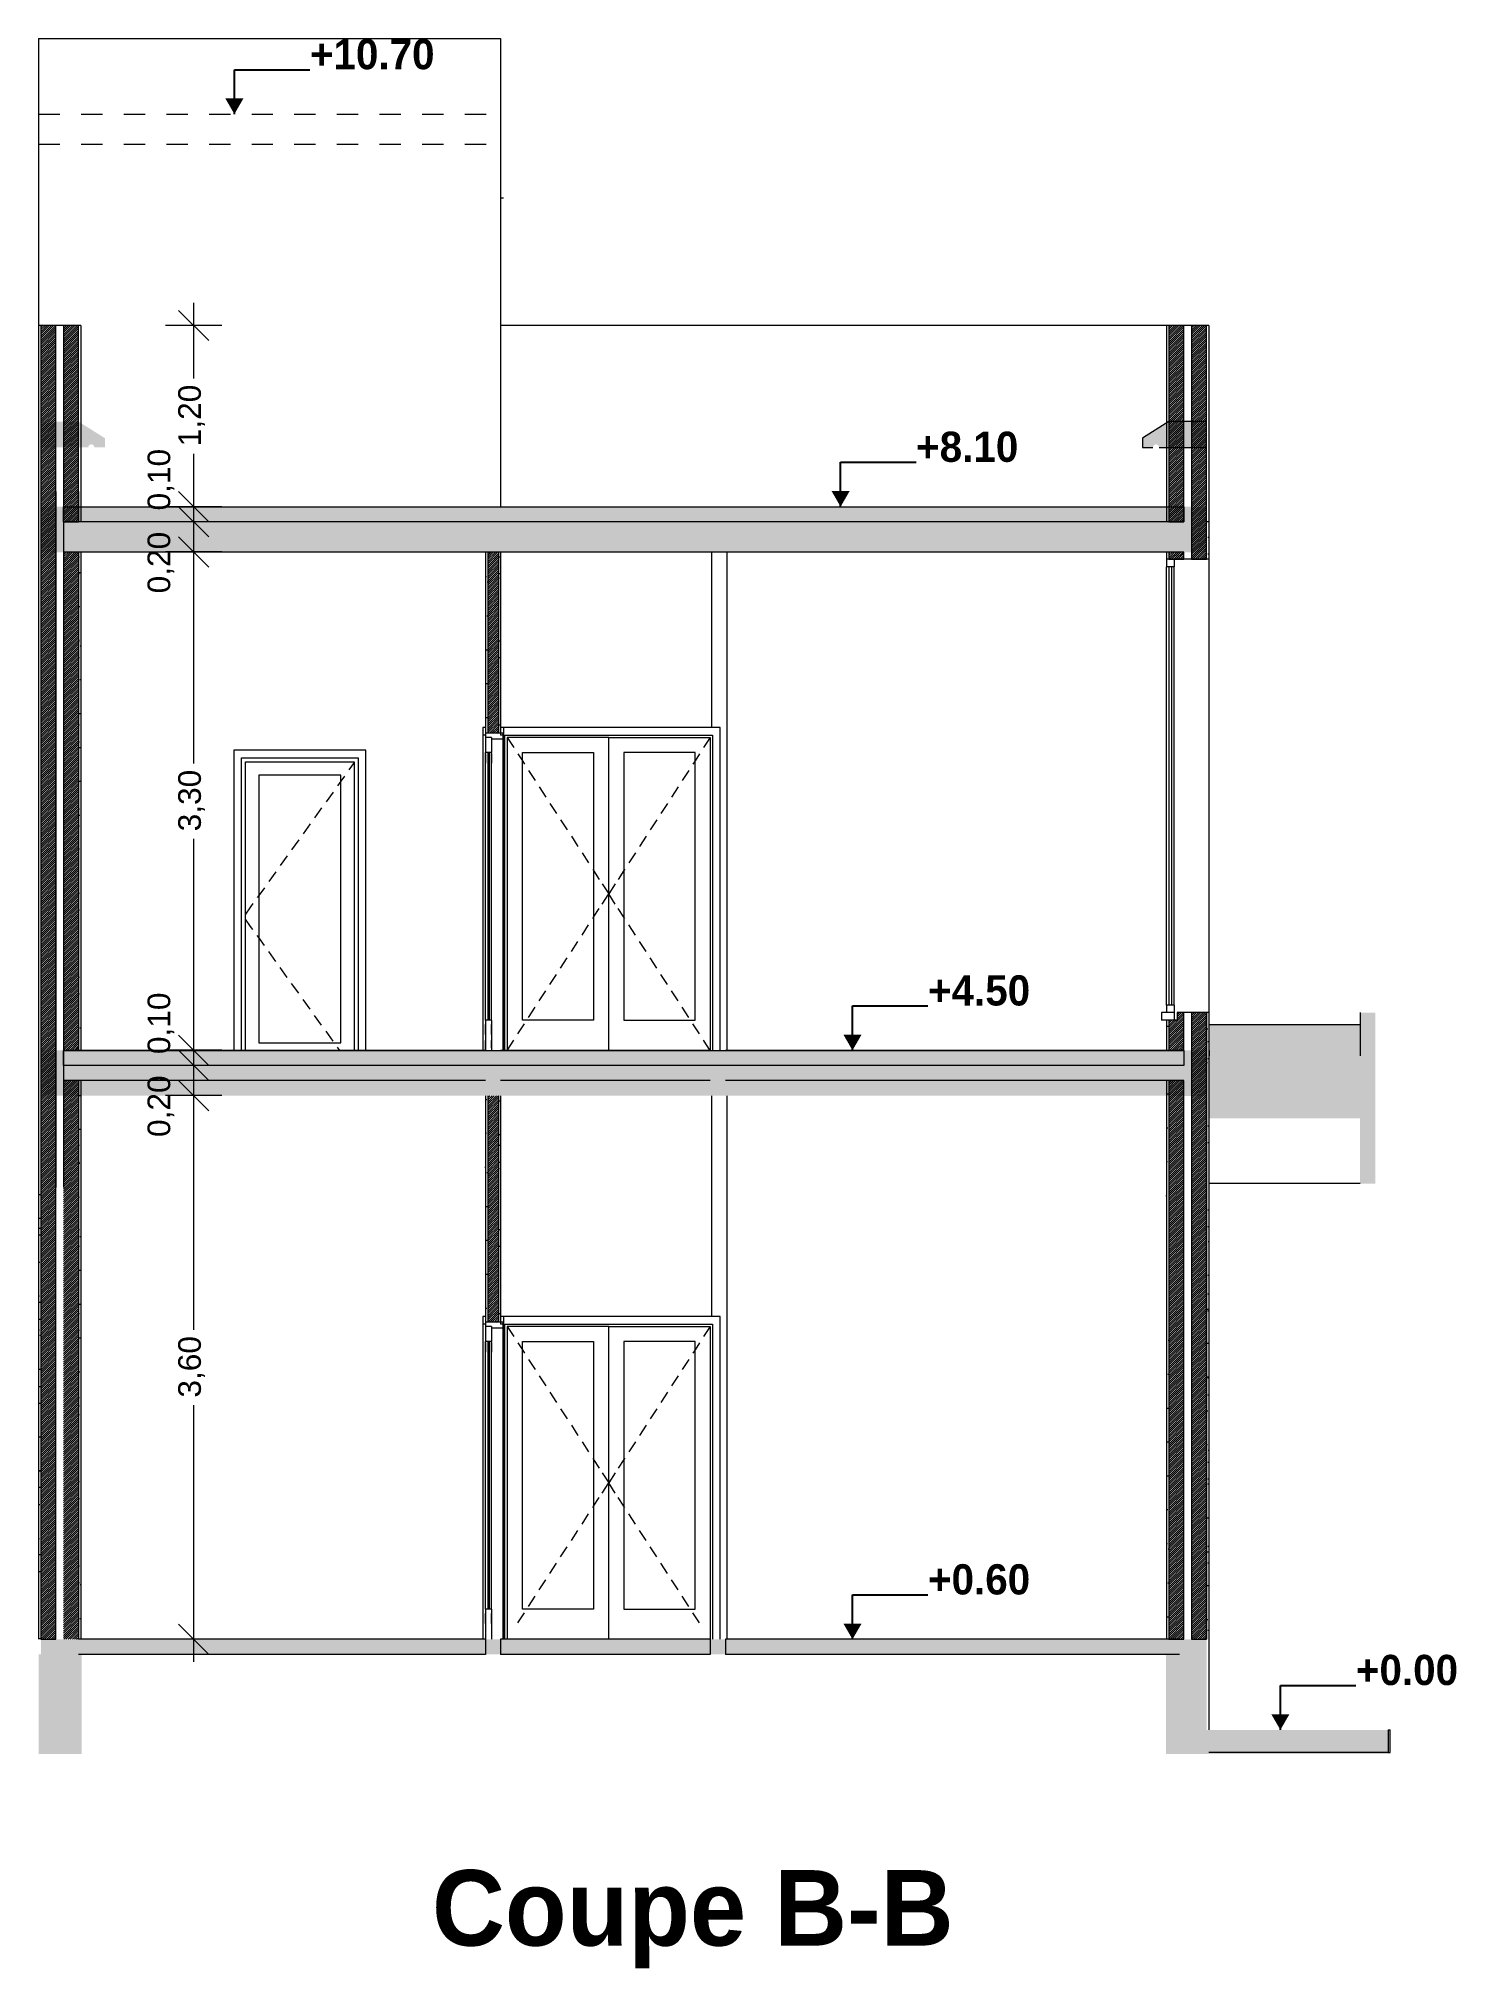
# Model space of a CAD drawing. Header units: millimetres. Extents: x 365175 to 2667127, y -330297 to -162108.
# Drawn here: x 2657381 to 2666771, y -283705 to -270925 of the extents above; entities that cross this region are included whole.
import ezdxf

# ---------------------------------------------------------------- set-up
doc = ezdxf.new("R2010")
doc.units = ezdxf.units.MM
doc.header["$MEASUREMENT"] = 0
doc.linetypes.add('Dashed', pattern=[282.222223, 141.111112, -141.111112])
doc.linetypes.add('Wipeout_Contour', pattern=[1000, 0, -1000])
for name, color, linetype in [('ASSIETTE', 7, 'Continuous'), ('Cotations - 1_100', 7, 'Continuous'), ('Cotations - Altitudes & Niveaux', 7, 'Continuous'), ('Sols_ Dalles', 7, 'Continuous'), ('Structure - Dalles', 7, 'Continuous'), ('Structure - Murs extérieurs', 7, 'Continuous')]:
    doc.layers.add(name, color=color, linetype=linetype)
doc.styles.add('STYLE_GENERE_4', font='')
doc.styles.add('STYLE_GENERE_5', font='')
doc.styles.get('STYLE_GENERE_4').set_extended_font_data('Arial')
doc.styles.get('STYLE_GENERE_5').set_extended_font_data('Agency FB', bold=True)
doc.linetypes.add('Herbe 4', pattern='A,0,[1,P2 Fondation et  Coupe et faÃ§ades1.Shx,S=31.746032,R=0,X=0,Y=0.476657],-4000,0', length=4000)
doc.dimstyles.new('STYLE_GENERE__6', dxfattribs={"dimtxt": 0.18, "dimasz": 114, "dimexe": 0.18, "dimexo": 0.0625, "dimgap": 0, "dimtad": 0, "dimtih": 1, "dimtoh": 1, "dimdec": 4, "dimzin": 0, "dimdsep": 46, "dimcen": 0.09, "dimadec": 0, "dimazin": 0, "dimtfac": 1, "dimtdec": 4, "dimtmove": 0, "dimatfit": 3, "dimldrblk": 'ARROWHEAD_16', "dimfxl": 0, "dimtolj": 1, "dimtzin": 0, "dimarcsym": 0})
doc.dimstyles.new('STYLE_GENERE__7', dxfattribs={"dimtxt": 150, "dimasz": 190, "dimexe": 0.18, "dimexo": 0.0625, "dimgap": 0, "dimtad": 0, "dimlfac": 0.001, "dimzin": 0, "dimdsep": 46, "dimtxsty": 'STYLE_GENERE_4', "dimblk": 'ARROWHEAD_6', "dimblk1": 'ARROWHEAD_6', "dimblk2": 'ARROWHEAD_6', "dimcen": 0.09, "dimse1": 1, "dimse2": 1, "dimclrd": 7, "dimclre": 7, "dimclrt": 7, "dimazin": 0, "dimtfac": 1, "dimtdec": 4, "dimtmove": 0, "dimatfit": 3, "dimfxl": 0, "dimtolj": 1, "dimtzin": 0, "dimarcsym": 0})
pattern_1 = [(45, (2404561.77, -320295.93), (-55.68466, 55.68466), [0, -52.5, 0, -78.75]), (110, (2404736.77, -320295.93), (74.000794, 26.934086), [0, -38.5, 0, -66.5])]
pattern_2 = [(45, (2404561.773, -320470.931), (-7.0710678, 7.0710678), [])]

msp = doc.modelspace()

# ---------------------------------------------------------------- texts
at = {"layer": 'Cotations - 1_100', "color": 14, "linetype": 'Continuous', "lineweight": 5, "true_color": 0x990000, "insert": (2659986.764, -283053.806), "char_height": 500, "attachment_point": 1, "style": 'STYLE_GENERE_5'}
msp.add_mtext('\\A1;{\\pql;\\fAgency FB|b1|i0|c0|p34;Coupe \\fAgency FB|b1|i0|c0|p34;B-B}', dxfattribs=at)
at = {"layer": 'Cotations - Altitudes & Niveaux', "color": 14, "linetype": 'Continuous', "lineweight": 5, "true_color": 0x990000, "char_height": 200, "attachment_point": 7, "style": 'STYLE_GENERE_5'}
for s, insert in [('\\A1;{\\pql;\\fAgency FB|b1|i0|c0|p34;+\\fAgency FB|b1|i0|c0|p34;10.70}', (2659178.063, -271131.144)), ('\\A1;{\\pql;\\fAgency FB|b1|i0|c0|p34;+\\fAgency FB|b1|i0|c0|p34;8.10}', (2663192.659, -273731.144)), ('\\A1;{\\pql;\\fAgency FB|b1|i0|c0|p34;+\\fAgency FB|b1|i0|c0|p34;4.50}', (2663271.354, -277331.144)), ('\\A1;{\\pql;\\fAgency FB|b1|i0|c0|p34;+0.60}', (2663271.354, -281231.144)), ('\\A1;{\\pql;\\fAgency FB|b1|i0|c0|p34;+\\fAgency FB|b1|i0|c0|p34;0.00}', (2666104.967, -281831.144))]:
    msp.add_mtext(s, dxfattribs=dict(at, insert=insert))

# ---------------------------------------------------------------- blocks, each defined once
blk = doc.blocks.new('*D1943', base_point=(2404562, -320471))
at = {"layer": 'Cotations - 1_100', "color": 7, "linetype": 'Continuous', "lineweight": 5}
for p, q in [((2658596, -277925), (2658221, -277925)), ((2658309, -277825), (2658509, -278025)), ((2658409, -279476), (2658409, -277925)), ((2658409, -281525), (2658409, -279975)), ((2658596, -281525), (2658221, -281525)), ((2658309, -281425), (2658509, -281625)), ((2658409, -281675), (2658409, -281525))]:
    blk.add_line(p, q, dxfattribs=at)
at = {"layer": 'Cotations - 1_100', "color": 7, "lineweight": 5, "char_height": 150, "attachment_point": 7, "rotation": 90, "style": 'STYLE_GENERE_4'}
for s, insert in [('\\A1;{\\pql;\\fArial|b0|i0|c0|p38;0,20}', (2658281, -278199)), ('\\A1;{\\pql;\\fArial|b0|i0|c0|p38;3,60}', (2658484, -279925))]:
    blk.add_mtext(s, dxfattribs=dict(at, insert=insert))
blk = doc.blocks.new('ARROWHEAD_6')
at = {"color": 0, "linetype": 'Continuous', "lineweight": 0}
for p, q in [((0, 0), (-1, 0)), ((-0.5, -0.5), (0.5, 0.5))]:
    blk.add_line(p, q, dxfattribs=at)
blk = doc.blocks.new('*D1944', base_point=(2404562, -320471))
at = {"layer": 'Cotations - 1_100', "color": 7, "linetype": 'Continuous', "lineweight": 5}
for p, q in [((2658509, -277825), (2658309, -277625)), ((2658596, -277725), (2658221, -277725)), ((2658409, -277925), (2658409, -277725)), ((2658596, -277925), (2658221, -277925)), ((2658309, -277825), (2658509, -278025))]:
    blk.add_line(p, q, dxfattribs=at)
blk = doc.blocks.new('*D1945', base_point=(2404562, -320471))
at = {"layer": 'Cotations - 1_100', "color": 7, "linetype": 'Continuous', "lineweight": 5}
for p, q in [((2658309, -277525), (2658509, -277725)), ((2658596, -277625), (2658221, -277625)), ((2658509, -277825), (2658309, -277625)), ((2658409, -277725), (2658409, -277625)), ((2658596, -277725), (2658221, -277725))]:
    blk.add_line(p, q, dxfattribs=at)
at = {"layer": 'Cotations - 1_100', "color": 7, "lineweight": 5, "insert": (2658281, -277650), "char_height": 150, "attachment_point": 7, "rotation": 90, "style": 'STYLE_GENERE_4'}
blk.add_mtext('\\A1;{\\pql;\\fArial|b0|i0|c0|p38;0,10}', dxfattribs=at)
blk = doc.blocks.new('*D1946', base_point=(2404562, -320471))
at = {"layer": 'Cotations - 1_100', "color": 7, "linetype": 'Continuous', "lineweight": 5}
for p, q in [((2658309, -274225), (2658509, -274425)), ((2658596, -274325), (2658221, -274325)), ((2658409, -275726), (2658409, -274325)), ((2658409, -277625), (2658409, -276225)), ((2658309, -277525), (2658509, -277725)), ((2658596, -277625), (2658221, -277625))]:
    blk.add_line(p, q, dxfattribs=at)
at = {"layer": 'Cotations - 1_100', "color": 7, "lineweight": 5, "char_height": 150, "attachment_point": 7, "rotation": 90, "style": 'STYLE_GENERE_4'}
for s, insert in [('\\A1;{\\pql;\\fArial|b0|i0|c0|p38;0,20}', (2658281, -274599)), ('\\A1;{\\pql;\\fArial|b0|i0|c0|p38;3,30}', (2658484, -276175))]:
    blk.add_mtext(s, dxfattribs=dict(at, insert=insert))
blk = doc.blocks.new('*D1947', base_point=(2404562, -320471))
at = {"layer": 'Cotations - 1_100', "color": 7, "linetype": 'Continuous', "lineweight": 5}
for p, q in [((2658309, -273925), (2658509, -274125)), ((2658509, -274225), (2658309, -274025)), ((2658596, -274125), (2658221, -274125)), ((2658309, -274225), (2658509, -274425)), ((2658409, -274325), (2658409, -274125)), ((2658596, -274325), (2658221, -274325))]:
    blk.add_line(p, q, dxfattribs=at)
blk = doc.blocks.new('*D1948', base_point=(2404562, -320471))
at = {"layer": 'Cotations - 1_100', "color": 7, "linetype": 'Continuous', "lineweight": 5}
for p, q in [((2658309, -273925), (2658509, -274125)), ((2658596, -274025), (2658221, -274025)), ((2658509, -274225), (2658309, -274025)), ((2658409, -274125), (2658409, -274025)), ((2658596, -274125), (2658221, -274125))]:
    blk.add_line(p, q, dxfattribs=at)
at = {"layer": 'Cotations - 1_100', "color": 7, "lineweight": 5, "insert": (2658281, -274050), "char_height": 150, "attachment_point": 7, "rotation": 90, "style": 'STYLE_GENERE_4'}
blk.add_mtext('\\A1;{\\pql;\\fArial|b0|i0|c0|p38;0,10}', dxfattribs=at)
blk = doc.blocks.new('*D1949', base_point=(2404562, -320471))
at = {"layer": 'Cotations - 1_100', "color": 7, "linetype": 'Continuous', "lineweight": 5}
for p, q in [((2658409, -272825), (2658409, -272675)), ((2658596, -272825), (2658221, -272825)), ((2658509, -272925), (2658309, -272725)), ((2658409, -273176), (2658409, -272825)), ((2658409, -274025), (2658409, -273675)), ((2658309, -273925), (2658509, -274125)), ((2658596, -274025), (2658221, -274025)), ((2658509, -274225), (2658309, -274025))]:
    blk.add_line(p, q, dxfattribs=at)
at = {"layer": 'Cotations - 1_100', "color": 7, "lineweight": 5, "insert": (2658484, -273625), "char_height": 150, "attachment_point": 7, "rotation": 90, "style": 'STYLE_GENERE_4'}
blk.add_mtext('\\A1;{\\pql;\\fArial|b0|i0|c0|p38;1,20}', dxfattribs=at)
blk = doc.blocks.new('ARROWHEAD_16')
at = {"linetype": 'Continuous', "lineweight": 0}
blk.add_hatch(color=0, dxfattribs=at).paths.add_polyline_path([(-0.9093, 0.525), (0, 0), (-0.9093, -0.525)])
at = {"color": 0, "linetype": 'Continuous', "lineweight": 0}
blk.add_line((0, 0), (-1, 0), dxfattribs=at)

# ---------------------------------------------------------------- hatches: boundary and pattern name
at = {"layer": 'Structure - Murs extérieurs', "linetype": 'Continuous', "lineweight": 5}
for points in [[(2666132.752, -277375.371), (2666132.752, -278507.889), (2666232.752, -278507.889), (2666232.752, -277375.371)], [(2657381.438, -281625.371), (2657381.438, -282125.371), (2657381.438, -282284.065), (2657667.2, -282284.065), (2657667.2, -282125.371), (2657667.2, -281625.371)]]:
    msp.add_hatch(color=7, dxfattribs=at).paths.add_polyline_path(points)

# ---------------------------------------------------------------- linework, layer by layer
at = {"color": 7, "linetype": 'Continuous', "lineweight": 5, "flags": 128}
for points in [[(2657661.438, -281625.371), (2657646.438, -281625.371)], [(2664936.438, -281625.371), (2664866.438, -281625.371), (2664851.438, -281625.371)]]:
    msp.add_lwpolyline(points, dxfattribs=at)
at = {"layer": 'Sols_ Dalles', "color": 7, "linetype": 'Continuous', "lineweight": 5}
for p, q in [((2661829.526, -277625.371), (2660441.438, -277625.371)), ((2661829.526, -277825.371), (2660441.438, -277825.371)), ((2661829.526, -281525.371), (2660441.438, -281525.371)), ((2660341.438, -281625.371), (2657661.438, -281625.371)), ((2661829.526, -281625.371), (2660441.438, -281625.371)), ((2664851.438, -281625.371), (2661929.526, -281625.371)), ((2666319.329, -282125.371), (2666331.438, -282125.371)), ((2666319.329, -282125.371), (2666319.329, -282275.371)), ((2666331.438, -282275.371), (2666331.438, -282125.371)), ((2666319.329, -282275.371), (2665131.438, -282275.371)), ((2666319.329, -282275.371), (2666331.438, -282275.371))]:
    msp.add_line(p, q, dxfattribs=at)
at = {"layer": 'Structure - Murs extérieurs', "color": 7, "linetype": 'Continuous', "lineweight": 5}
for p, q in [((2657381.438, -270925.371), (2660441.438, -270925.371)), ((2660441.438, -270925.371), (2660441.438, -274025.371)), ((2660460.438, -271982.371), (2660441.438, -271982.371)), ((2661839.141, -275488.371), (2661839.141, -274325.371)), ((2661939.141, -274325.371), (2661939.141, -277625.371)), ((2661894.019, -277625.371), (2661894.019, -275488.371)), ((2658674.086, -275638.371), (2658674.086, -277625.371)), ((2659548.086, -275638.371), (2658674.086, -275638.371)), ((2659548.086, -277625.371), (2659548.086, -275638.371)), ((2661157.019, -277625.371), (2661157.019, -275553.371)), ((2661157.019, -275553.371), (2661829.019, -275553.371)), ((2661829.019, -275553.371), (2661785.484, -275620.488)), ((2661829.019, -275553.371), (2661829.019, -275653.371)), ((2661844.019, -275538.371), (2661844.019, -277625.371)), ((2658724.086, -277625.371), (2658724.086, -275688.371)), ((2658724.086, -275688.371), (2659498.086, -275688.371)), ((2658751.086, -277625.371), (2658751.086, -275715.371)), ((2658751.086, -275715.371), (2659471.086, -275715.371)), ((2659471.086, -275720.081), (2659436.421, -275768.351)), ((2659471.086, -275715.371), (2659471.086, -277625.371)), ((2659498.086, -275688.371), (2659498.086, -277625.371)), ((2660341.338, -275658.963), (2660341.338, -275723.943)), ((2660341.438, -277425.371), (2660341.438, -275653.371)), ((2660381.438, -275653.371), (2660341.438, -275653.371)), ((2660355.438, -275653.371), (2660355.438, -277425.371)), ((2660367.438, -277425.371), (2660367.438, -275653.371)), ((2660381.438, -277425.371), (2660381.438, -275653.371)), ((2660381.538, -275658.963), (2660381.538, -275723.943)), ((2660485.019, -275653.371), (2660485.019, -277425.371)), ((2660555.764, -275662.436), (2660585.019, -275707.538)), ((2660585.019, -277425.371), (2660585.019, -275653.371)), ((2660585.019, -275653.371), (2661057.019, -275653.371)), ((2660585.019, -275707.538), (2660599.299, -275729.553)), ((2660626.509, -275771.501), (2660670.044, -275838.618)), ((2661057.019, -275653.371), (2661057.019, -277425.371)), ((2661257.019, -275653.371), (2661257.019, -277425.371)), ((2661729.019, -275653.371), (2661257.019, -275653.371)), ((2661687.529, -275771.501), (2661643.994, -275838.618)), ((2661729.019, -275707.538), (2661714.739, -275729.553)), ((2661729.019, -277425.371), (2661729.019, -275653.371)), ((2661758.274, -275662.436), (2661729.019, -275707.538)), ((2661829.019, -275653.371), (2661829.019, -277425.371)), ((2658839.086, -275803.371), (2658839.086, -277575.371)), ((2659383.086, -275803.371), (2658839.086, -275803.371)), ((2659383.086, -275842.618), (2659360.59, -275873.943)), ((2659383.086, -277575.371), (2659383.086, -275803.371)), ((2659407.255, -275808.963), (2659383.086, -275842.618)), ((2660697.254, -275880.566), (2660740.789, -275947.683)), ((2661616.785, -275880.566), (2661573.249, -275947.683)), ((2659255.594, -276020.148), (2659208.929, -276085.127)), ((2659331.425, -275914.555), (2659284.76, -275979.535)), ((2660767.999, -275989.631), (2660811.534, -276056.748)), ((2661546.04, -275989.631), (2661502.504, -276056.748)), ((2659179.763, -276125.74), (2659133.098, -276190.719)), ((2660838.743, -276098.696), (2660882.279, -276165.813)), ((2661475.295, -276098.696), (2661431.76, -276165.813)), ((2659103.933, -276231.332), (2659057.268, -276296.312)), ((2660909.488, -276207.761), (2660953.024, -276274.878)), ((2661404.55, -276207.761), (2661361.015, -276274.878)), ((2659028.102, -276336.924), (2658981.437, -276401.904)), ((2660980.233, -276316.826), (2661023.768, -276383.943)), ((2661333.805, -276316.826), (2661290.27, -276383.943)), ((2658952.271, -276442.516), (2658905.606, -276507.496)), ((2661050.978, -276425.891), (2661057.019, -276435.204)), ((2661057.019, -276435.204), (2661094.513, -276493.008)), ((2661113.484, -276522.254), (2661157.019, -276589.371)), ((2661200.554, -276522.254), (2661157.019, -276589.371)), ((2661257.019, -276435.204), (2661219.525, -276493.008)), ((2661263.06, -276425.891), (2661257.019, -276435.204)), ((2658800.61, -276653.701), (2658785.751, -276674.391)), ((2658839.086, -276600.124), (2658829.776, -276613.088)), ((2658876.441, -276548.108), (2658839.086, -276600.124)), ((2661113.484, -276656.488), (2661157.019, -276589.371)), ((2661200.554, -276656.488), (2661157.019, -276589.371)), ((2658785.751, -276674.391), (2658751.086, -276722.661)), ((2658785.751, -276804.351), (2658751.086, -276756.081)), ((2660980.233, -276861.916), (2661023.768, -276794.799)), ((2661050.978, -276752.851), (2661057.019, -276743.538)), ((2661057.019, -276743.538), (2661094.513, -276685.734)), ((2661257.019, -276743.538), (2661219.525, -276685.734)), ((2661263.06, -276752.851), (2661257.019, -276743.538)), ((2661333.805, -276861.916), (2661290.27, -276794.799)), ((2658800.61, -276825.041), (2658785.751, -276804.351)), ((2658839.086, -276878.618), (2658829.776, -276865.654)), ((2658876.441, -276930.634), (2658839.086, -276878.618)), ((2660909.488, -276970.981), (2660953.024, -276903.864)), ((2661404.55, -276970.981), (2661361.015, -276903.864)), ((2658952.271, -277036.226), (2658905.606, -276971.246)), ((2660838.743, -277080.046), (2660882.279, -277012.929)), ((2661475.295, -277080.046), (2661431.76, -277012.929)), ((2659028.102, -277141.818), (2658981.437, -277076.838)), ((2659103.933, -277247.41), (2659057.268, -277182.43)), ((2660767.999, -277189.111), (2660811.534, -277121.994)), ((2661546.04, -277189.111), (2661502.504, -277121.994)), ((2659179.763, -277353.002), (2659133.098, -277288.022)), ((2660697.254, -277298.176), (2660740.789, -277231.059)), ((2661616.785, -277298.176), (2661573.249, -277231.059)), ((2659255.594, -277458.594), (2659208.929, -277393.615)), ((2660341.438, -277425.371), (2660341.438, -277625.371)), ((2660381.438, -277425.371), (2660341.438, -277425.371)), ((2660381.438, -277425.371), (2660381.438, -277625.371)), ((2660485.019, -277425.371), (2660485.019, -277625.371)), ((2661057.019, -277425.371), (2660585.019, -277425.371)), ((2660626.509, -277407.241), (2660670.044, -277340.124)), ((2661257.019, -277425.371), (2661729.019, -277425.371)), ((2661687.529, -277407.241), (2661643.994, -277340.124)), ((2661829.019, -277425.371), (2661829.019, -277625.371)), ((2666132.752, -277375.371), (2666132.752, -277625.371)), ((2659331.425, -277564.187), (2659284.76, -277499.207)), ((2660341.338, -277519.779), (2660341.338, -277454.799)), ((2660341.338, -277625.371), (2660341.338, -277560.391)), ((2660381.538, -277519.779), (2660381.538, -277454.799)), ((2660381.538, -277608.661), (2660381.538, -277560.391)), ((2660485.019, -277625.371), (2660528.554, -277558.254)), ((2660555.764, -277516.306), (2660599.299, -277449.189)), ((2661758.274, -277516.306), (2661714.739, -277449.189)), ((2661829.019, -277625.371), (2661785.484, -277558.254)), ((2658839.086, -277575.371), (2659383.086, -277575.371)), ((2659375.364, -277625.371), (2659360.59, -277604.799)), ((2666132.752, -277625.371), (2666132.752, -277660.723)), ((2661839.141, -279388.371), (2661839.141, -277925.371)), ((2661939.141, -277925.371), (2661939.141, -281525.371)), ((2661157.019, -281525.371), (2661157.019, -279453.371)), ((2661157.019, -279453.371), (2661829.019, -279453.371)), ((2661829.019, -279453.371), (2661785.484, -279520.488)), ((2661829.019, -279453.371), (2661829.019, -279553.371)), ((2661844.019, -279438.371), (2661844.019, -281525.371)), ((2661894.019, -281525.371), (2661894.019, -279388.371)), ((2660341.338, -279558.963), (2660341.338, -279623.943)), ((2660341.438, -281325.371), (2660341.438, -279553.371)), ((2660381.438, -279553.371), (2660341.438, -279553.371)), ((2660355.438, -279553.371), (2660355.438, -281325.371)), ((2660367.438, -281325.371), (2660367.438, -279553.371)), ((2660381.438, -281325.371), (2660381.438, -279553.371)), ((2660381.538, -279558.963), (2660381.538, -279623.943)), ((2660485.019, -279553.371), (2660485.019, -281325.371)), ((2660555.764, -279562.436), (2660585.019, -279607.538)), ((2660585.019, -281325.371), (2660585.019, -279553.371)), ((2660585.019, -279553.371), (2661057.019, -279553.371)), ((2660585.019, -279607.538), (2660599.299, -279629.553)), ((2661057.019, -279553.371), (2661057.019, -281325.371)), ((2661257.019, -279553.371), (2661257.019, -281325.371)), ((2661729.019, -279553.371), (2661257.019, -279553.371)), ((2661729.019, -279607.538), (2661714.739, -279629.553)), ((2661729.019, -281325.371), (2661729.019, -279553.371)), ((2661758.274, -279562.436), (2661729.019, -279607.538)), ((2661829.019, -279553.371), (2661829.019, -281325.371)), ((2660626.509, -279671.501), (2660670.044, -279738.618)), ((2661687.529, -279671.501), (2661643.994, -279738.618)), ((2660697.254, -279780.566), (2660740.789, -279847.683)), ((2661616.785, -279780.566), (2661573.249, -279847.683)), ((2660767.999, -279889.631), (2660811.534, -279956.748)), ((2661546.04, -279889.631), (2661502.504, -279956.748)), ((2660838.743, -279998.696), (2660882.279, -280065.813)), ((2660909.488, -280107.761), (2660953.024, -280174.878)), ((2661404.55, -280107.761), (2661361.015, -280174.878)), ((2661475.295, -279998.696), (2661431.76, -280065.813)), ((2660980.233, -280216.826), (2661023.768, -280283.943)), ((2661333.805, -280216.826), (2661290.27, -280283.943)), ((2661050.978, -280325.891), (2661057.019, -280335.204)), ((2661057.019, -280335.204), (2661094.513, -280393.008)), ((2661257.019, -280335.204), (2661219.525, -280393.008)), ((2661263.06, -280325.891), (2661257.019, -280335.204)), ((2661113.484, -280422.254), (2661157.019, -280489.371)), ((2661113.484, -280556.488), (2661157.019, -280489.371)), ((2661200.554, -280422.254), (2661157.019, -280489.371)), ((2661200.554, -280556.488), (2661157.019, -280489.371)), ((2661057.019, -280643.538), (2661094.513, -280585.734)), ((2661257.019, -280643.538), (2661219.525, -280585.734)), ((2660980.233, -280761.916), (2661023.768, -280694.799)), ((2661050.978, -280652.851), (2661057.019, -280643.538)), ((2661263.06, -280652.851), (2661257.019, -280643.538)), ((2661333.805, -280761.916), (2661290.27, -280694.799)), ((2660909.488, -280870.981), (2660953.024, -280803.864)), ((2661404.55, -280870.981), (2661361.015, -280803.864)), ((2660838.743, -280980.046), (2660882.279, -280912.929)), ((2661475.295, -280980.046), (2661431.76, -280912.929)), ((2660697.254, -281198.176), (2660740.789, -281131.059)), ((2660767.999, -281089.111), (2660811.534, -281021.994)), ((2661546.04, -281089.111), (2661502.504, -281021.994)), ((2661616.785, -281198.176), (2661573.249, -281131.059)), ((2660626.509, -281307.241), (2660670.044, -281240.124)), ((2661687.529, -281307.241), (2661643.994, -281240.124)), ((2660341.338, -281419.779), (2660341.338, -281354.799)), ((2660341.438, -281325.371), (2660341.438, -281525.371)), ((2660381.438, -281325.371), (2660341.438, -281325.371)), ((2660381.438, -281325.371), (2660381.438, -281525.371)), ((2660381.538, -281419.779), (2660381.538, -281354.799)), ((2660485.019, -281325.371), (2660485.019, -281525.371)), ((2660555.764, -281416.306), (2660599.299, -281349.189)), ((2661057.019, -281325.371), (2660585.019, -281325.371)), ((2661257.019, -281325.371), (2661729.019, -281325.371)), ((2661758.274, -281416.306), (2661714.739, -281349.189)), ((2661829.019, -281325.371), (2661829.019, -281525.371)), ((2660341.438, -281525.371), (2660341.438, -281625.371)), ((2660441.438, -281525.371), (2660441.438, -281625.371)), ((2661829.526, -281525.371), (2661829.526, -281625.371)), ((2661929.526, -281525.371), (2661929.526, -281625.371))]:
    msp.add_line(p, q, dxfattribs=at)
at = {"layer": 'Structure - Murs extérieurs', "color": 7, "linetype": 'Dashed', "lineweight": 5}
for p, q in [((2657381.438, -271425.371), (2660441.438, -271425.371)), ((2657381.438, -271625.371), (2660441.438, -271625.371))]:
    msp.add_line(p, q, dxfattribs=at)

msp.set_redraw_order([(e.dxf.handle, doc.entitydb.next_handle()) for e in msp.query("TEXT MTEXT ATTDEF DIMENSION ARC_DIMENSION")])  # texts and dimensions are drawn at this point

# ---------------------------------------------------------------- leaders
at = {"layer": 'Cotations - Altitudes & Niveaux', "color": 7, "linetype": 'Continuous', "lineweight": 5, "annotation_type": 0, "has_hookline": 1, "hookline_direction": 0}
for points, text_width in [([(2658678.063, -271425.371), (2658678.063, -271131.144), (2659178.063, -271131.144)], 569), ([(2662692.659, -274025.371), (2662692.659, -273731.144), (2663192.659, -273731.144)], 456.8), ([(2662771.354, -277625.371), (2662771.354, -277331.144), (2663271.354, -277331.144)], 510.6), ([(2662771.354, -281525.371), (2662771.354, -281231.144), (2663271.354, -281231.144)], 515.2), ([(2665604.967, -282125.371), (2665604.967, -281831.144), (2666104.967, -281831.144)], 516.8)]:
    msp.add_leader(points, dimstyle='STYLE_GENERE__6', dxfattribs=dict(at, text_width=text_width))

# ---------------------------------------------------------------- wipeouts: each hides what was drawn before it
at = {"color": 254, "linetype": 'Wipeout_Contour', "lineweight": 0, "ltscale": 10688412.11758527}
msp.add_wipeout([(2657396.438, -278533.263), (2657381.438, -278533.263), (2657381.438, -281525.371), (2657396.438, -281525.371)], dxfattribs=at)
at = {"color": 254, "linetype": 'Wipeout_Contour', "lineweight": 0, "ltscale": 10688939.19928353}
msp.add_wipeout([(2657576.438, -281525.371), (2657576.438, -278533.263), (2657466.438, -278533.263), (2657466.438, -281525.371)], dxfattribs=at)
at = {"color": 254, "linetype": 'Wipeout_Contour', "lineweight": 0, "ltscale": 10689466.28121417}
msp.add_wipeout([(2657661.438, -278533.263), (2657646.438, -278533.263), (2657646.438, -281525.371), (2657661.438, -281525.371)], dxfattribs=at)
at = {"color": 254, "linetype": 'Wipeout_Contour', "lineweight": 0, "ltscale": 10718128.03915135}
msp.add_wipeout([(2664851.438, -278533.263), (2664851.438, -281525.371), (2664866.438, -281525.371), (2664866.438, -278533.263)], dxfattribs=at)
at = {"color": 254, "linetype": 'Wipeout_Contour', "lineweight": 0, "ltscale": 10719182.23518534}
msp.add_wipeout([(2665131.438, -278533.263), (2665116.438, -278533.263), (2665116.438, -281525.371), (2665131.438, -281525.371)], dxfattribs=at)
at = {"color": 254, "linetype": 'Wipeout_Contour', "lineweight": 0, "ltscale": 10716221.16064017}
msp.add_wipeout([(2664966.438, -274373.211), (2665016.438, -274373.211), (2665016.438, -273925.371), (2664966.438, -273925.371)], dxfattribs=at).dxf.layer = 'Structure - Murs extérieurs'
at = {"color": 254, "linetype": 'Wipeout_Contour', "lineweight": 0, "ltscale": 10716789.2904007}
msp.add_wipeout([(2665116.438, -274125.371), (2665116.438, -274373.211), (2665131.438, -274373.211), (2665131.438, -274125.371)], dxfattribs=at).dxf.layer = 'Structure - Murs extérieurs'
at = {"color": 254, "linetype": 'Wipeout_Contour', "lineweight": 0, "ltscale": 10687779.60320736}
msp.add_wipeout([(2657646.438, -277625.371), (2657661.438, -277625.371), (2657661.438, -274325.371), (2657646.438, -274325.371)], dxfattribs=at).dxf.layer = 'Structure - Murs extérieurs'
at = {"color": 254, "linetype": 'Wipeout_Contour', "lineweight": 0, "ltscale": 10698067.70404756}
msp.add_wipeout([(2660341.438, -274325.371), (2660341.438, -275525.371), (2660356.438, -275525.371), (2660356.438, -274325.371)], dxfattribs=at).dxf.layer = 'Structure - Murs extérieurs'
at = {"color": 254, "linetype": 'Wipeout_Contour', "lineweight": 0, "ltscale": 10698405.90298856}
msp.add_wipeout([(2660426.438, -275525.371), (2660441.438, -275525.371), (2660441.438, -274325.371), (2660426.438, -274325.371)], dxfattribs=at).dxf.layer = 'Structure - Murs extérieurs'
at = {"color": 254, "linetype": 'Wipeout_Contour', "lineweight": 0, "ltscale": 10715775.80444749}
msp.add_wipeout([(2664866.438, -274325.371), (2664851.438, -274325.371), (2664851.438, -274373.211), (2664866.438, -274373.211)], dxfattribs=at).dxf.layer = 'Structure - Murs extérieurs'
at = {"color": 254, "linetype": 'Wipeout_Contour', "lineweight": 0, "ltscale": 10717084.30543992}
msp.add_wipeout([(2664851.438, -277425.371), (2664851.438, -277625.371), (2664866.438, -277625.371), (2664866.438, -277425.371)], dxfattribs=at).dxf.layer = 'Structure - Murs extérieurs'
at = {"color": 254, "linetype": 'Wipeout_Contour', "lineweight": 0, "ltscale": 10717789.54700106}
msp.add_wipeout([(2664966.438, -278533.263), (2665016.438, -278533.263), (2665016.438, -277375.371), (2664966.438, -277375.371)], dxfattribs=at).dxf.layer = 'Structure - Murs extérieurs'
at = {"color": 254, "linetype": 'Wipeout_Contour', "lineweight": 0, "ltscale": 10699620.17308768}
msp.add_wipeout([(2660341.438, -277925.371), (2660341.438, -279425.371), (2660356.438, -279425.371), (2660356.438, -277925.371)], dxfattribs=at).dxf.layer = 'Structure - Murs extérieurs'
at = {"color": 254, "linetype": 'Wipeout_Contour', "lineweight": 0, "ltscale": 10699958.32295912}
msp.add_wipeout([(2660426.438, -279425.371), (2660441.438, -279425.371), (2660441.438, -277925.371), (2660426.438, -277925.371)], dxfattribs=at).dxf.layer = 'Structure - Murs extérieurs'

# ---------------------------------------------------------------- next in the draw order: hatches: boundary and pattern name
at = {"linetype": 'Continuous', "lineweight": 5, "true_color": 0x5f5f5f}
h = msp.add_hatch(dxfattribs=at)
h.set_pattern_fill('Enduit_0007', color=251, style=0, pattern_type=2)
h.set_pattern_definition(pattern_1)
h.paths.add_polyline_path([(2657396.438, -278533.263), (2657381.438, -278533.263), (2657381.438, -281525.371), (2657396.438, -281525.371)])
h = msp.add_hatch(dxfattribs=at)
h.set_pattern_fill('Enduit_0007', color=251, style=0, pattern_type=2)
h.set_pattern_definition(pattern_1)
h.paths.add_polyline_path([(2657661.438, -278533.263), (2657646.438, -278533.263), (2657646.438, -281525.371), (2657661.438, -281525.371)])
h = msp.add_hatch(dxfattribs=at)
h.set_pattern_fill('Enduit_0007', color=251, style=0, pattern_type=2)
h.set_pattern_definition(pattern_1)
h.paths.add_polyline_path([(2664851.438, -278533.263), (2664851.438, -281525.371), (2664866.438, -281525.371), (2664866.438, -278533.263)])
h = msp.add_hatch(dxfattribs=at)
h.set_pattern_fill('Enduit_0007', color=251, style=0, pattern_type=2)
h.set_pattern_definition(pattern_1)
h.paths.add_polyline_path([(2665131.438, -278533.263), (2665116.438, -278533.263), (2665116.438, -281525.371), (2665131.438, -281525.371)])
at = {"layer": 'Structure - Murs extérieurs', "linetype": 'Continuous', "lineweight": 5, "true_color": 0x5f5f5f}
h = msp.add_hatch(dxfattribs=at)
h.set_pattern_fill('Enduit_0007', color=251, style=0, pattern_type=2)
h.set_pattern_definition(pattern_1)
h.paths.add_polyline_path([(2665116.438, -274125.371), (2665116.438, -274373.211), (2665131.438, -274373.211), (2665131.438, -274125.371)])
h = msp.add_hatch(dxfattribs=at)
h.set_pattern_fill('Enduit_0007', color=251, style=0, pattern_type=2)
h.set_pattern_definition(pattern_1)
h.paths.add_polyline_path([(2657646.438, -277625.371), (2657661.438, -277625.371), (2657661.438, -274325.371), (2657646.438, -274325.371)])
h = msp.add_hatch(dxfattribs=at)
h.set_pattern_fill('Enduit_0007', color=251, style=0, pattern_type=2)
h.set_pattern_definition(pattern_1)
h.paths.add_polyline_path([(2660341.438, -274325.371), (2660341.438, -275525.371), (2660356.438, -275525.371), (2660356.438, -274325.371)])
h = msp.add_hatch(dxfattribs=at)
h.set_pattern_fill('Enduit_0007', color=251, style=0, pattern_type=2)
h.set_pattern_definition(pattern_1)
h.paths.add_polyline_path([(2660426.438, -275525.371), (2660441.438, -275525.371), (2660441.438, -274325.371), (2660426.438, -274325.371)])
h = msp.add_hatch(dxfattribs=at)
h.set_pattern_fill('Enduit_0007', color=251, style=0, pattern_type=2)
h.set_pattern_definition(pattern_1)
h.paths.add_polyline_path([(2664866.438, -274325.371), (2664851.438, -274325.371), (2664851.438, -274373.211), (2664866.438, -274373.211)])
h = msp.add_hatch(dxfattribs=at)
h.set_pattern_fill('Enduit_0007', color=251, style=0, pattern_type=2)
h.set_pattern_definition(pattern_1)
h.paths.add_polyline_path([(2664851.438, -277425.371), (2664851.438, -277625.371), (2664866.438, -277625.371), (2664866.438, -277425.371)])
h = msp.add_hatch(dxfattribs=at)
h.set_pattern_fill('Enduit_0007', color=251, style=0, pattern_type=2)
h.set_pattern_definition(pattern_1)
h.paths.add_polyline_path([(2660341.438, -277925.371), (2660341.438, -279425.371), (2660356.438, -279425.371), (2660356.438, -277925.371)])
h = msp.add_hatch(dxfattribs=at)
h.set_pattern_fill('Enduit_0007', color=251, style=0, pattern_type=2)
h.set_pattern_definition(pattern_1)
h.paths.add_polyline_path([(2660426.438, -279425.371), (2660441.438, -279425.371), (2660441.438, -277925.371), (2660426.438, -277925.371)])

# ---------------------------------------------------------------- next in the draw order: wipeouts: each hides what was drawn before it
at = {"color": 254, "linetype": 'Wipeout_Contour', "lineweight": 0, "ltscale": 10715647.48803406}
msp.add_wipeout([(2664966.438, -274125.371), (2664966.438, -272825.371), (2664866.438, -272825.371), (2664866.438, -274125.371)], dxfattribs=at).dxf.layer = 'Structure - Murs extérieurs'
at = {"color": 254, "linetype": 'Wipeout_Contour', "lineweight": 0, "ltscale": 10687359.32245001}
msp.add_wipeout([(2657496.438, -278533.263), (2657546.438, -278533.263), (2657546.438, -273925.371), (2657496.438, -273925.371)], dxfattribs=at).dxf.layer = 'Structure - Murs extérieurs'

# ---------------------------------------------------------------- next in the draw order: hatches: boundary and pattern name
at = {"layer": 'Structure - Murs extérieurs', "linetype": 'Continuous', "lineweight": 5, "true_color": 0x5f5f5f}
h = msp.add_hatch(dxfattribs=at)
h.set_pattern_fill('Briques_terre_cuite__ext_50', color=251, style=0, pattern_type=2)
h.set_pattern_definition(pattern_2)
h.paths.add_polyline_path([(2664966.438, -274125.371), (2664966.438, -272825.371), (2664866.438, -272825.371), (2664866.438, -274125.371)])

# ---------------------------------------------------------------- next in the draw order: linework, layer by layer
at = {"layer": 'Structure - Murs extérieurs', "color": 7, "linetype": 'Continuous', "lineweight": 5}
for q in [(2660441.438, -272825.371), (2664851.438, -274125.371)]:
    msp.add_line((2664851.438, -272825.371), q, dxfattribs=at)
at = {"layer": 'Structure - Murs extérieurs', "color": 7, "linetype": 'Continuous', "lineweight": 5, "flags": 128}
msp.add_lwpolyline([(2664966.438, -274125.371), (2664966.438, -272825.371), (2664866.438, -272825.371), (2664866.438, -274125.371)], close=True, dxfattribs=at)

# ---------------------------------------------------------------- next in the draw order: wipeouts: each hides what was drawn before it
at = {"color": 254, "linetype": 'Wipeout_Contour', "lineweight": 0, "ltscale": 13358961.18933061}
msp.add_wipeout([(2657496.438, -281525.371), (2657496.438, -272825.371), (2657396.438, -272825.371), (2657396.438, -274125.371), (2657396.438, -281525.371)], dxfattribs=at).dxf.layer = 'Structure - Murs extérieurs'
at = {"color": 254, "linetype": 'Wipeout_Contour', "lineweight": 0, "ltscale": 10698236.80351513}
msp.add_wipeout([(2660356.438, -275525.371), (2660426.438, -275525.371), (2660426.438, -274325.371), (2660356.438, -274325.371)], dxfattribs=at).dxf.layer = 'Structure - Murs extérieurs'
at = {"color": 254, "linetype": 'Wipeout_Contour', "lineweight": 0, "ltscale": 10716004.59523079}
msp.add_wipeout([(2664966.438, -274373.211), (2664966.438, -274325.371), (2664866.438, -274325.371), (2664866.438, -274373.211)], dxfattribs=at).dxf.layer = 'Structure - Murs extérieurs'
at = {"color": 254, "linetype": 'Wipeout_Contour', "lineweight": 0, "ltscale": 16075949.96764705}
msp.add_wipeout([(2664866.438, -277625.371), (2664966.438, -277625.371), (2664966.438, -277375.371), (2664922.276, -277375.371), (2664922.276, -277425.371), (2664866.438, -277425.371)], dxfattribs=at).dxf.layer = 'Structure - Murs extérieurs'
at = {"color": 254, "linetype": 'Wipeout_Contour', "lineweight": 0, "ltscale": 10718316.68773269}
msp.add_wipeout([(2665116.438, -278533.263), (2665131.438, -278533.263), (2665131.438, -277375.371), (2665116.438, -277375.371)], dxfattribs=at).dxf.layer = 'Structure - Murs extérieurs'
at = {"color": 254, "linetype": 'Wipeout_Contour', "lineweight": 0, "ltscale": 10688691.82663793}
msp.add_wipeout([(2657646.438, -278533.263), (2657661.438, -278533.263), (2657661.438, -277825.371), (2657646.438, -277825.371)], dxfattribs=at).dxf.layer = 'Structure - Murs extérieurs'
at = {"color": 254, "linetype": 'Wipeout_Contour', "lineweight": 0, "ltscale": 10699789.24802035}
msp.add_wipeout([(2660356.438, -279425.371), (2660426.438, -279425.371), (2660426.438, -277925.371), (2660356.438, -277925.371)], dxfattribs=at).dxf.layer = 'Structure - Murs extérieurs'
at = {"color": 254, "linetype": 'Wipeout_Contour', "lineweight": 0, "ltscale": 10717355.65563096}
msp.add_wipeout([(2664866.438, -277825.371), (2664851.438, -277825.371), (2664851.438, -278533.263), (2664866.438, -278533.263)], dxfattribs=at).dxf.layer = 'Structure - Murs extérieurs'

# ---------------------------------------------------------------- next in the draw order: hatches: boundary and pattern name
at = {"layer": 'Structure - Murs extérieurs', "linetype": 'Continuous', "lineweight": 5, "true_color": 0x5f5f5f}
h = msp.add_hatch(dxfattribs=at)
h.set_pattern_fill('Briques_terre_cuite__ext_50', color=251, style=0, pattern_type=2)
h.set_pattern_definition(pattern_2)
h.paths.add_polyline_path([(2657496.438, -281525.371), (2657496.438, -272825.371), (2657396.438, -272825.371), (2657396.438, -274125.371), (2657396.438, -281525.371)])
h = msp.add_hatch(dxfattribs=at)
h.set_pattern_fill('Briques_terre_cuite__int_91', color=251, style=0, pattern_type=2)
h.set_pattern_definition(pattern_2)
h.paths.add_polyline_path([(2660356.438, -275525.371), (2660426.438, -275525.371), (2660426.438, -274325.371), (2660356.438, -274325.371)])
h = msp.add_hatch(dxfattribs=at)
h.set_pattern_fill('Briques_terre_cuite__ext_50', color=251, style=0, pattern_type=2)
h.set_pattern_definition(pattern_2)
h.paths.add_polyline_path([(2664966.438, -274373.211), (2664966.438, -274325.371), (2664866.438, -274325.371), (2664866.438, -274373.211)])
h = msp.add_hatch(dxfattribs=at)
h.set_pattern_fill('Briques_terre_cuite__ext_50', color=251, style=0, pattern_type=2)
h.set_pattern_definition(pattern_2)
h.paths.add_polyline_path([(2664866.438, -277625.371), (2664966.438, -277625.371), (2664966.438, -277375.371), (2664922.276, -277375.371), (2664922.276, -277425.371), (2664866.438, -277425.371)])
h = msp.add_hatch(dxfattribs=at)
h.set_pattern_fill('Enduit_0007', color=251, style=0, pattern_type=2)
h.set_pattern_definition(pattern_1)
h.paths.add_polyline_path([(2665116.438, -278533.263), (2665131.438, -278533.263), (2665131.438, -277375.371), (2665116.438, -277375.371)])
h = msp.add_hatch(dxfattribs=at)
h.set_pattern_fill('Enduit_0007', color=251, style=0, pattern_type=2)
h.set_pattern_definition(pattern_1)
h.paths.add_polyline_path([(2657646.438, -278533.263), (2657661.438, -278533.263), (2657661.438, -277825.371), (2657646.438, -277825.371)])
h = msp.add_hatch(dxfattribs=at)
h.set_pattern_fill('Briques_terre_cuite__int_91', color=251, style=0, pattern_type=2)
h.set_pattern_definition(pattern_2)
h.paths.add_polyline_path([(2660356.438, -279425.371), (2660426.438, -279425.371), (2660426.438, -277925.371), (2660356.438, -277925.371)])
h = msp.add_hatch(dxfattribs=at)
h.set_pattern_fill('Enduit_0007', color=251, style=0, pattern_type=2)
h.set_pattern_definition(pattern_1)
h.paths.add_polyline_path([(2664866.438, -277825.371), (2664851.438, -277825.371), (2664851.438, -278533.263), (2664866.438, -278533.263)])

# ---------------------------------------------------------------- next in the draw order: linework, layer by layer
at = {"color": 7, "linetype": 'Continuous', "lineweight": 5}
for p, q in [((2657381.438, -278533.263), (2657381.438, -281525.371)), ((2657396.438, -278533.263), (2657396.438, -281525.371))]:
    msp.add_line(p, q, dxfattribs=at)
at = {"layer": 'Sols_ Dalles', "color": 7, "linetype": 'Continuous', "lineweight": 5}
for p, q in [((2664851.438, -274325.371), (2660441.438, -274325.371)), ((2664851.438, -277625.371), (2661929.526, -277625.371))]:
    msp.add_line(p, q, dxfattribs=at)
at = {"layer": 'Structure - Murs extérieurs', "color": 7, "linetype": 'Continuous', "lineweight": 5}
for p, q in [((2657381.438, -270925.371), (2657381.438, -272825.371)), ((2657381.438, -272825.371), (2657381.438, -274125.371)), ((2657381.438, -274125.371), (2657381.438, -278533.263)), ((2660356.438, -274325.371), (2660356.438, -275525.371)), ((2660426.438, -274325.371), (2660426.438, -275525.371)), ((2664851.438, -274325.371), (2664851.438, -274373.211)), ((2664866.438, -274325.371), (2664866.438, -274373.211)), ((2664851.438, -274373.211), (2664851.438, -274423.211)), ((2664866.438, -274373.211), (2664851.438, -274373.211)), ((2664851.438, -277325.371), (2664851.438, -274423.211)), ((2664901.438, -274423.211), (2664851.438, -274423.211)), ((2664866.438, -274423.211), (2664866.438, -277325.371)), ((2664886.438, -277325.371), (2664886.438, -274423.211)), ((2664901.438, -274373.211), (2664901.438, -274423.211)), ((2664901.438, -277325.371), (2664901.438, -274423.211)), ((2660322.438, -275488.371), (2660322.438, -275538.371)), ((2660341.438, -275488.371), (2660322.438, -275488.371)), ((2660460.438, -275488.371), (2660441.438, -275488.371)), ((2660460.438, -275488.371), (2660460.438, -275538.371)), ((2661894.019, -275488.371), (2660460.438, -275488.371)), ((2660322.438, -275538.371), (2660322.438, -277625.371)), ((2660341.438, -275538.371), (2660322.438, -275538.371)), ((2660341.338, -275553.371), (2660341.338, -275618.351)), ((2660341.438, -275553.371), (2660341.438, -275653.371)), ((2660381.438, -275553.371), (2660341.438, -275553.371)), ((2660381.438, -275553.371), (2660381.438, -275565.371)), ((2660381.438, -275565.371), (2660381.438, -275653.371)), ((2660456.438, -275565.371), (2660381.438, -275565.371)), ((2660381.538, -275568.118), (2660381.538, -275618.351)), ((2660441.438, -275525.371), (2660441.438, -275538.371)), ((2660456.438, -275525.371), (2660441.438, -275525.371)), ((2660460.438, -275538.371), (2660441.438, -275538.371)), ((2660456.438, -275525.371), (2660456.438, -275565.371)), ((2660456.438, -275565.371), (2660456.438, -277625.371)), ((2660460.438, -275538.371), (2660460.438, -277625.371)), ((2660470.019, -277625.371), (2660470.019, -275538.371)), ((2660470.019, -275538.371), (2661844.019, -275538.371)), ((2660485.019, -275553.371), (2660528.554, -275620.488)), ((2660485.019, -275553.371), (2660485.019, -275653.371)), ((2661157.019, -275553.371), (2660485.019, -275553.371)), ((2664818.105, -277375.371), (2664818.105, -277425.371)), ((2664851.438, -277375.371), (2664818.105, -277375.371)), ((2664851.438, -277425.371), (2664818.105, -277425.371)), ((2664851.438, -277325.371), (2664851.438, -277375.371)), ((2664901.438, -277325.371), (2664851.438, -277325.371)), ((2664901.438, -277375.371), (2664851.438, -277375.371)), ((2664851.438, -277425.371), (2664851.438, -277625.371)), ((2664866.438, -277425.371), (2664866.438, -277625.371)), ((2664901.438, -277325.371), (2664901.438, -277375.371)), ((2664901.438, -277375.371), (2664901.438, -277425.371)), ((2664922.276, -277375.371), (2664922.276, -277425.371)), ((2660356.438, -277925.371), (2660356.438, -279425.371)), ((2660426.438, -277925.371), (2660426.438, -279425.371)), ((2660322.438, -279388.371), (2660322.438, -279438.371)), ((2660341.438, -279388.371), (2660322.438, -279388.371)), ((2660322.438, -279438.371), (2660322.438, -281525.371)), ((2660341.438, -279438.371), (2660322.438, -279438.371)), ((2660341.338, -279453.371), (2660341.338, -279518.351)), ((2660341.438, -279453.371), (2660341.438, -279553.371)), ((2660381.438, -279453.371), (2660341.438, -279453.371)), ((2660381.438, -279453.371), (2660381.438, -279465.371)), ((2660381.438, -279465.371), (2660381.438, -279553.371)), ((2660456.438, -279465.371), (2660381.438, -279465.371)), ((2660381.538, -279468.118), (2660381.538, -279518.351)), ((2660460.438, -279388.371), (2660441.438, -279388.371)), ((2660441.438, -279425.371), (2660441.438, -279438.371)), ((2660456.438, -279425.371), (2660441.438, -279425.371)), ((2660460.438, -279438.371), (2660441.438, -279438.371)), ((2660456.438, -279425.371), (2660456.438, -279465.371)), ((2660456.438, -279465.371), (2660456.438, -281525.371)), ((2660460.438, -279388.371), (2660460.438, -279438.371)), ((2661894.019, -279388.371), (2660460.438, -279388.371)), ((2660460.438, -279438.371), (2660460.438, -281525.371)), ((2660470.019, -281525.371), (2660470.019, -279438.371)), ((2660470.019, -279438.371), (2661844.019, -279438.371)), ((2660485.019, -279453.371), (2660528.554, -279520.488)), ((2660485.019, -279453.371), (2660485.019, -279553.371)), ((2661157.019, -279453.371), (2660485.019, -279453.371))]:
    msp.add_line(p, q, dxfattribs=at)
at = {"layer": 'Structure - Murs extérieurs', "color": 7, "linetype": 'Continuous', "lineweight": 5, "flags": 128}
for points in [[(2657496.438, -281525.371), (2657496.438, -272825.371), (2657396.438, -272825.371), (2657396.438, -274125.371), (2657396.438, -281525.371)], [(2664966.438, -274373.211), (2664966.438, -274325.371), (2664866.438, -274325.371), (2664866.438, -274373.211)], [(2664866.438, -277625.371), (2664966.438, -277625.371), (2664966.438, -277375.371), (2664922.276, -277375.371), (2664922.276, -277425.371), (2664866.438, -277425.371)]]:
    msp.add_lwpolyline(points, close=True, dxfattribs=at)
for points in [[(2657396.438, -273925.371), (2657396.438, -274125.371), (2657396.438, -278533.263)], [(2660341.438, -274325.371), (2660341.438, -275488.371), (2660341.438, -275525.371)], [(2660441.438, -274325.371), (2660426.438, -274325.371), (2660356.438, -274325.371), (2660341.438, -274325.371)], [(2660441.438, -274325.371), (2660441.438, -275488.371), (2660441.438, -275525.371)], [(2660441.438, -275525.371), (2660426.438, -275525.371), (2660356.438, -275525.371), (2660341.438, -275525.371)], [(2664922.276, -277425.371), (2664901.438, -277425.371), (2664866.438, -277425.371), (2664851.438, -277425.371)], [(2660341.438, -277925.371), (2660341.438, -279388.371), (2660341.438, -279425.371)], [(2660441.438, -277925.371), (2660441.438, -279388.371), (2660441.438, -279425.371)], [(2660441.438, -279425.371), (2660426.438, -279425.371), (2660356.438, -279425.371), (2660341.438, -279425.371)]]:
    msp.add_lwpolyline(points, dxfattribs=at)
at = {"layer": 'Structure - Murs extérieurs', "color": 214, "linetype": 'Continuous', "lineweight": 5, "true_color": 0x980099, "flags": 128}
for points in [[(2660341.438, -275525.371), (2660341.438, -275538.371), (2660341.438, -275553.371)], [(2660341.438, -279425.371), (2660341.438, -279438.371), (2660341.438, -279453.371)]]:
    msp.add_lwpolyline(points, dxfattribs=at)

# ---------------------------------------------------------------- next in the draw order: wipeouts: each hides what was drawn before it
at = {"color": 254, "linetype": 'Wipeout_Contour', "lineweight": 0, "ltscale": 10686520.87348384}
msp.add_wipeout([(2657646.438, -272825.371), (2657546.438, -272825.371), (2657546.438, -274125.371), (2657646.438, -274125.371)], dxfattribs=at).dxf.layer = 'Structure - Murs extérieurs'
at = {"color": 254, "linetype": 'Wipeout_Contour', "lineweight": 0, "ltscale": 13395471.80843247}
msp.add_wipeout([(2665016.438, -274373.211), (2665116.438, -274373.211), (2665116.438, -274125.371), (2665116.438, -272825.371), (2665016.438, -272825.371)], dxfattribs=at).dxf.layer = 'Structure - Murs extérieurs'
at = {"color": 254, "linetype": 'Wipeout_Contour', "lineweight": 0, "ltscale": 10687550.83341626}
msp.add_wipeout([(2657546.438, -274325.371), (2657546.438, -277625.371), (2657646.438, -277625.371), (2657646.438, -274325.371)], dxfattribs=at).dxf.layer = 'Structure - Murs extérieurs'
at = {"color": 254, "linetype": 'Wipeout_Contour', "lineweight": 0, "ltscale": 10689090.15801047}
msp.add_wipeout([(2657646.438, -281525.371), (2657646.438, -277825.371), (2657546.438, -277825.371), (2657546.438, -281525.371)], dxfattribs=at).dxf.layer = 'Structure - Murs extérieurs'
at = {"color": 254, "linetype": 'Wipeout_Contour', "lineweight": 0, "ltscale": 10718209.7906948}
msp.add_wipeout([(2664866.438, -277825.371), (2664866.438, -281525.371), (2664966.438, -281525.371), (2664966.438, -277825.371)], dxfattribs=at).dxf.layer = 'Structure - Murs extérieurs'

# ---------------------------------------------------------------- next in the draw order: hatches: boundary and pattern name
at = {"layer": 'Structure - Murs extérieurs', "linetype": 'Continuous', "lineweight": 5, "true_color": 0x5f5f5f}
h = msp.add_hatch(dxfattribs=at)
h.set_pattern_fill('Briques_terre_cuite__int_91', color=251, style=0, pattern_type=2)
h.set_pattern_definition(pattern_2)
h.paths.add_polyline_path([(2657646.438, -272825.371), (2657546.438, -272825.371), (2657546.438, -274125.371), (2657646.438, -274125.371)])
h = msp.add_hatch(dxfattribs=at)
h.set_pattern_fill('Briques_terre_cuite__int_91', color=251, style=0, pattern_type=2)
h.set_pattern_definition(pattern_2)
h.paths.add_polyline_path([(2665016.438, -274373.211), (2665116.438, -274373.211), (2665116.438, -274125.371), (2665116.438, -272825.371), (2665016.438, -272825.371)])
at = {"layer": 'Structure - Murs extérieurs', "linetype": 'Continuous', "lineweight": 5}
for points in [[(2657820.891, -273571.545), (2657820.891, -273633.065), (2657751.5, -273633.065, 1), (2657710.038, -273633.065), (2657396.438, -273633.065), (2657396.438, -273461.879), (2657646.438, -273461.879)], [(2664691.985, -273571.545), (2664691.985, -273633.065), (2664761.376, -273633.065, -1), (2664802.838, -273633.065), (2665116.438, -273633.065), (2665116.438, -273461.879), (2664866.438, -273461.879)], [(2657396.438, -274025.371), (2657646.438, -274025.371), (2657646.438, -274326.593), (2657396.438, -274326.593)], [(2664866.438, -274025.371), (2665116.438, -274025.371), (2665116.438, -274326.593), (2664866.438, -274326.593)], [(2657546.438, -274325.371), (2664966.438, -274325.371), (2664966.438, -274125.371), (2657546.438, -274125.371)], [(2657646.438, -277925.371), (2657396.438, -277925.371), (2657396.438, -277625.371), (2657646.438, -277625.371)]]:
    msp.add_hatch(color=7, dxfattribs=at).paths.add_polyline_path(points)
at = {"layer": 'Structure - Murs extérieurs', "linetype": 'Continuous', "lineweight": 0, "true_color": 0x000000}
msp.add_hatch(color=18, dxfattribs=at).paths.add_polyline_path([(2657546.438, -274025.371), (2664966.438, -274025.371), (2664966.438, -274125.371), (2657546.438, -274125.371)])
at = {"layer": 'Structure - Murs extérieurs', "linetype": 'Continuous', "lineweight": 5, "true_color": 0x5f5f5f}
h = msp.add_hatch(dxfattribs=at)
h.set_pattern_fill('Briques_terre_cuite__int_91', color=251, style=0, pattern_type=2)
h.set_pattern_definition(pattern_2)
h.paths.add_polyline_path([(2657546.438, -274325.371), (2657546.438, -277625.371), (2657646.438, -277625.371), (2657646.438, -274325.371)])
h = msp.add_hatch(dxfattribs=at)
h.set_pattern_fill('Briques_terre_cuite__int_91', color=251, style=0, pattern_type=2)
h.set_pattern_definition(pattern_2)
h.paths.add_polyline_path([(2657646.438, -281525.371), (2657646.438, -277825.371), (2657546.438, -277825.371), (2657546.438, -281525.371)])
h = msp.add_hatch(dxfattribs=at)
h.set_pattern_fill('Briques_terre_cuite__ext_50', color=251, style=0, pattern_type=2)
h.set_pattern_definition(pattern_2)
h.paths.add_polyline_path([(2664866.438, -277825.371), (2664866.438, -281525.371), (2664966.438, -281525.371), (2664966.438, -277825.371)])

# ---------------------------------------------------------------- next in the draw order: linework, layer by layer
at = {"color": 7, "linetype": 'Continuous', "lineweight": 5}
for p, q in [((2657646.438, -278533.263), (2657646.438, -281525.371)), ((2657661.438, -278533.263), (2657661.438, -281525.371)), ((2664851.438, -278533.263), (2664851.438, -281525.371)), ((2664866.438, -278533.263), (2664866.438, -281525.371))]:
    msp.add_line(p, q, dxfattribs=at)
at = {"color": 7, "linetype": 'Continuous', "lineweight": 5, "flags": 128}
for points in [[(2657661.438, -281525.371), (2657646.438, -281525.371)], [(2664936.438, -281525.371), (2664866.438, -281525.371), (2664851.438, -281525.371)]]:
    msp.add_lwpolyline(points, dxfattribs=at)
at = {"layer": 'Sols_ Dalles', "color": 7, "linetype": 'Continuous', "lineweight": 5}
for p, q in [((2660341.438, -274325.371), (2657661.438, -274325.371)), ((2660341.438, -277625.371), (2657661.438, -277625.371)), ((2660341.438, -277825.371), (2657661.438, -277825.371)), ((2664851.438, -277825.371), (2661929.526, -277825.371)), ((2660341.438, -281525.371), (2657661.438, -281525.371)), ((2664851.438, -281525.371), (2661929.526, -281525.371))]:
    msp.add_line(p, q, dxfattribs=at)
at = {"layer": 'Sols_ Dalles', "color": 211, "linetype": 'Continuous', "lineweight": 5, "true_color": 0xfeaaff, "flags": 128}
msp.add_lwpolyline([(2664866.438, -274125.371), (2664851.438, -274125.371), (2657661.438, -274125.371), (2657646.438, -274125.371)], dxfattribs=at)
at = {"layer": 'Structure - Murs extérieurs', "color": 7, "linetype": 'Continuous', "lineweight": 5}
for p, q in [((2657661.438, -272825.371), (2657381.438, -272825.371)), ((2657661.438, -272825.371), (2657661.438, -273925.371)), ((2665131.438, -272825.371), (2664851.438, -272825.371)), ((2665131.438, -272825.371), (2665131.438, -274125.371)), ((2657496.438, -273925.371), (2657496.438, -278533.263)), ((2657646.438, -273925.371), (2657646.438, -274125.371)), ((2657661.438, -273925.371), (2657661.438, -274125.371)), ((2657646.438, -274125.371), (2657546.438, -274125.371)), ((2664966.438, -274125.371), (2664866.438, -274125.371)), ((2665131.438, -274125.371), (2665116.438, -274125.371)), ((2665131.438, -274125.371), (2665131.438, -274373.211)), ((2657646.438, -274325.371), (2657646.438, -277625.371)), ((2657661.438, -274325.371), (2657661.438, -277625.371)), ((2657646.438, -277825.371), (2657646.438, -278533.263)), ((2657661.438, -277825.371), (2657661.438, -278533.263)), ((2664851.438, -277825.371), (2664851.438, -278533.263)), ((2664866.438, -277825.371), (2664866.438, -278533.263))]:
    msp.add_line(p, q, dxfattribs=at)
at = {"layer": 'Structure - Murs extérieurs', "color": 7, "linetype": 'Continuous', "lineweight": 5, "flags": 128}
for points in [[(2657646.438, -272825.371), (2657546.438, -272825.371), (2657546.438, -274125.371), (2657646.438, -274125.371)], [(2665016.438, -274373.211), (2665116.438, -274373.211), (2665116.438, -274125.371), (2665116.438, -272825.371), (2665016.438, -272825.371)], [(2657546.438, -274025.371), (2664966.438, -274025.371), (2664966.438, -274125.371), (2657546.438, -274125.371)], [(2664866.438, -277825.371), (2664866.438, -281525.371), (2664966.438, -281525.371), (2664966.438, -277825.371)]]:
    msp.add_lwpolyline(points, close=True, dxfattribs=at)
for points in [[(2664802.838, -273633.065), (2665116.438, -273633.065), (2665116.438, -273461.879), (2664866.438, -273461.879), (2664691.985, -273571.545), (2664691.985, -273633.065), (2664761.376, -273633.065)], [(2657546.438, -273925.371), (2657546.438, -274125.371), (2657546.438, -274325.371), (2657546.438, -277625.371), (2657546.438, -277825.371), (2657546.438, -278533.263)], [(2657661.438, -274325.371), (2657646.438, -274325.371), (2657546.438, -274325.371)], [(2664966.438, -274325.371), (2664866.438, -274325.371), (2664851.438, -274325.371)], [(2665131.438, -274373.211), (2665116.438, -274373.211), (2665016.438, -274373.211), (2664966.438, -274373.211), (2664901.438, -274373.211), (2664866.438, -274373.211)], [(2657661.438, -277625.371), (2657646.438, -277625.371), (2657546.438, -277625.371)], [(2657661.438, -277825.371), (2657646.438, -277825.371), (2657546.438, -277825.371)]]:
    msp.add_lwpolyline(points, dxfattribs=at)

# ---------------------------------------------------------------- next in the draw order: dimensions: what is measured, and where the dimension line sits
at = {"layer": 'Cotations - 1_100', "color": 7, "linetype": 'Continuous', "lineweight": 5}
for base, p1, p2, picture, middle in [((2658408.966, -272825.371), (2657661.438, -274025.371), (2657646.438, -272825.371), '*D1949', (2658408.966, -273430.091)), ((2658408.966, -274025.371), (2657646.438, -274125.371), (2657661.438, -274025.371), '*D1948', (2658206.466, -273855.547)), ((2658408.966, -274125.371), (2657661.438, -274325.371), (2657646.438, -274125.371), '*D1947', (2658206.466, -274404.634)), ((2658408.966, -274325.371), (2657661.438, -277625.371), (2657661.438, -274325.371), '*D1946', (2658408.966, -275980.091)), ((2658408.966, -277625.371), (2657660.809, -277725.371), (2657661.438, -277625.371), '*D1945', (2658206.466, -277455.547)), ((2658408.966, -277725.371), (2657646.438, -277925.371), (2657660.809, -277725.371), '*D1944', (2658206.466, -278004.634)), ((2658408.966, -277925.371), (2657646.438, -281525.371), (2657646.438, -277925.371), '*D1943', (2658408.966, -279730.091))]:
    dim = msp.add_linear_dim(base=base, p1=p1, p2=p2, angle=90, dimstyle='STYLE_GENERE__7', dxfattribs=at)
    dim.commit()
    dim.dimension.update_dxf_attribs({"geometry": picture, "text_midpoint": middle, "dimtype": 160, "text_rotation": 90})

# ---------------------------------------------------------------- next in the draw order: wipeouts: each hides what was drawn before it
at = {"color": 254, "linetype": 'Wipeout_Contour', "lineweight": 0, "ltscale": 10718713.27171753}
msp.add_wipeout([(2665116.438, -281525.371), (2665116.438, -277375.371), (2665016.438, -277375.371), (2665016.438, -281525.371)], dxfattribs=at).dxf.layer = 'Structure - Murs extérieurs'

# ---------------------------------------------------------------- next in the draw order: hatches: boundary and pattern name
at = {"layer": 'Structure - Dalles', "linetype": 'Continuous', "lineweight": 0, "true_color": 0x4f4f4f}
msp.add_hatch(color=251, dxfattribs=at).paths.add_polyline_path([(2665131.438, -277975.371), (2666132.752, -277975.371), (2666132.752, -277453.838), (2665131.438, -277453.838)])
at = {"layer": 'Structure - Murs extérieurs', "linetype": 'Continuous', "lineweight": 5, "true_color": 0x5f5f5f}
h = msp.add_hatch(dxfattribs=at)
h.set_pattern_fill('Briques_terre_cuite__int_91', color=251, style=0, pattern_type=2)
h.set_pattern_definition(pattern_2)
h.paths.add_polyline_path([(2665116.438, -281525.371), (2665116.438, -277375.371), (2665016.438, -277375.371), (2665016.438, -281525.371)])
at = {"layer": 'Structure - Murs extérieurs', "linetype": 'Continuous', "lineweight": 0, "true_color": 0x000000}
msp.add_hatch(color=18, dxfattribs=at).paths.add_polyline_path([(2657546.438, -277625.371), (2664966.438, -277625.371), (2664966.438, -277725.371), (2657546.438, -277725.371)])
at = {"layer": 'Structure - Murs extérieurs', "linetype": 'Continuous', "lineweight": 5}
for points in [[(2664851.438, -277625.371), (2665116.438, -277625.371), (2665116.438, -277926.593), (2664851.438, -277926.593)], [(2664966.438, -277925.371), (2657546.438, -277925.371), (2657546.438, -277725.371), (2664966.438, -277725.371)], [(2665131.438, -278075.371), (2666132.752, -278075.371), (2666132.752, -277975.371), (2665131.438, -277975.371)], [(2657396.438, -281525.371), (2657396.438, -281625.371), (2665117.739, -281625.371), (2665117.739, -281525.371)], [(2665117.739, -281525.371), (2664846.977, -281525.371), (2664846.977, -282125.371), (2664846.977, -282284.065), (2665117.739, -282284.065), (2666319.329, -282284.065), (2666319.329, -282125.371), (2665117.739, -282125.371)]]:
    msp.add_hatch(color=7, dxfattribs=at).paths.add_polyline_path(points)

# ---------------------------------------------------------------- next in the draw order: linework, layer by layer
at = {"color": 7, "linetype": 'Continuous', "lineweight": 5}
for p, q in [((2665131.637, -277660.723), (2665131.637, -278507.889)), ((2665116.438, -278533.263), (2665116.438, -281525.371)), ((2665131.438, -278533.263), (2665131.438, -282125.371)), ((2666132.752, -278507.889), (2665131.637, -278507.889))]:
    msp.add_line(p, q, dxfattribs=at)
at = {"layer": 'ASSIETTE', "color": 95, "linetype": 'Herbe 4', "lineweight": 5, "true_color": 0x40c240}
msp.add_line((2665131.438, -277453.838), (2666132.752, -277453.838), dxfattribs=at)
at = {"layer": 'Structure - Murs extérieurs', "color": 7, "linetype": 'Continuous', "lineweight": 5}
for p, q in [((2665131.438, -274373.211), (2665131.438, -277375.371)), ((2665116.438, -277375.371), (2665116.438, -278533.263)), ((2665131.438, -277375.371), (2665131.438, -277625.371)), ((2665131.438, -277625.371), (2665131.438, -278533.263)), ((2665132.747, -277625.371), (2665132.746, -277660.723))]:
    msp.add_line(p, q, dxfattribs=at)
at = {"layer": 'Structure - Murs extérieurs', "color": 7, "linetype": 'Continuous', "lineweight": 5, "flags": 128}
for points in [[(2665131.438, -277375.371), (2665116.438, -277375.371), (2665016.438, -277375.371), (2664966.438, -277375.371), (2664922.276, -277375.371)], [(2664966.438, -277625.371), (2664866.438, -277625.371), (2664851.438, -277625.371)], [(2664966.438, -277825.371), (2664866.438, -277825.371), (2664851.438, -277825.371)]]:
    msp.add_lwpolyline(points, dxfattribs=at)
for points in [[(2665116.438, -281525.371), (2665116.438, -277375.371), (2665016.438, -277375.371), (2665016.438, -281525.371)], [(2657546.438, -277625.371), (2664966.438, -277625.371), (2664966.438, -277725.371), (2657546.438, -277725.371)]]:
    msp.add_lwpolyline(points, close=True, dxfattribs=at)

doc.saveas('drawing.dxf')
